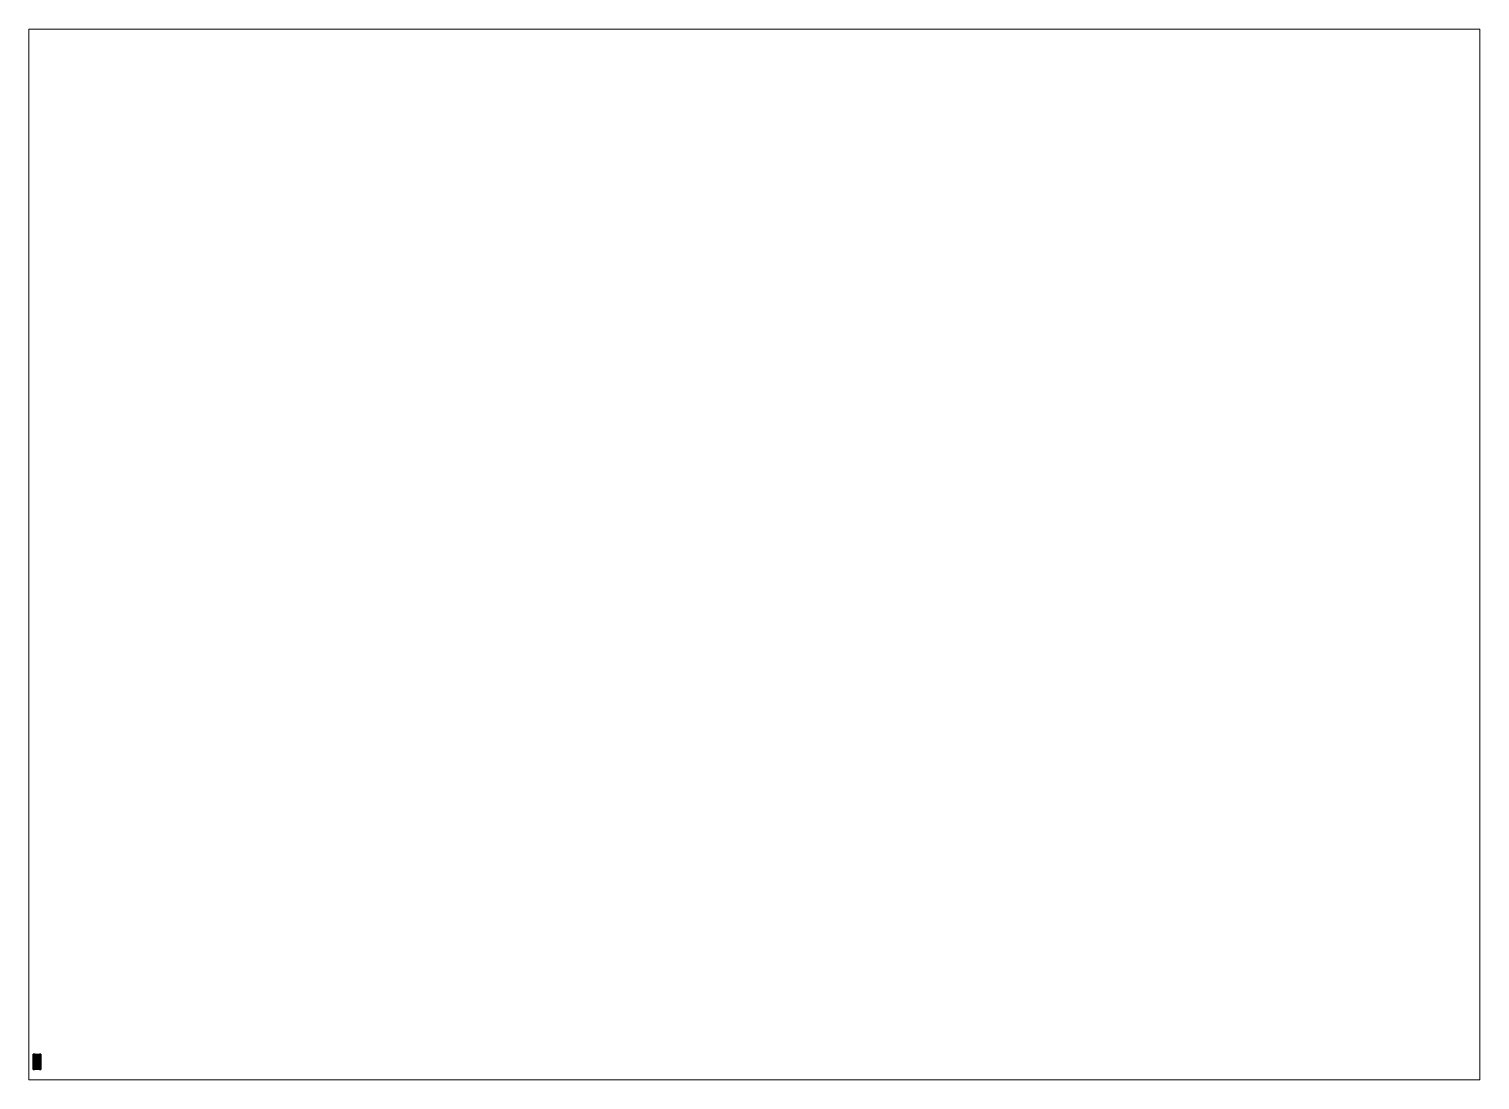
# Paper-space layout 'Layout1' of a CAD drawing. Extents: x 28 to 251, y 20 to 181.
# The model-space entities are those that its viewports show. They can reach past a viewport. Long polylines and large blocks are cut down to what shows.
import ezdxf

# ---------------------------------------------------------------- set-up
doc = ezdxf.new("R2010")
doc.units = 0
doc.layers.get('0').update_dxf_attribs({"linetype": 'CONTINUOUS'})
doc.layers.add('FENDERS', color=6, linetype='CONTINUOUS')
doc.layers.add('SUSPENSION', color=5, linetype='CONTINUOUS')

msp = doc.modelspace()

# ---------------------------------------------------------------- linework, layer by layer
for points in [[(-0.9, -0.79, 1.65), (-0.9, 0.41, 1.62), (-1.09, 0.58, 1.01), (-1.09, -1, 1.07)], [(-0.9, 0.41, 1.62), (-0.83, 0.56, 1.09), (-1.09, 0.58, 1.01), (-0.9, 0.41, 1.62)], [(-0.83, 0.56, 1.09), (-0.83, 0.58, 1.01), (-1.09, 0.58, 1.01), (-0.83, 0.56, 1.09)], [(-0.9, 0.41, 1.62), (-0.78, 0.53, 1.2), (-0.83, 0.56, 1.09), (-0.9, 0.41, 1.62)], [(-0.9, 0.41, 1.62), (-0.29, 0.47, 1.42), (-0.78, 0.53, 1.2), (-0.9, 0.41, 1.62)], [(-0.9, 0.41, 1.62), (-0.29, 0.42, 1.57), (-0.29, 0.47, 1.42), (-0.9, 0.41, 1.62)], [(-0.9, 0.41, 1.62), (-0.29, 0.41, 1.62), (-0.29, 0.42, 1.57), (-0.9, 0.41, 1.62)], [(-0.29, 0.41, 1.62), (-0.9, 0.41, 1.62), (-0.7, 0.13, 1.89), (-0.29, 0.41, 1.62)], [(-0.72, -0.23, 1.89), (-0.7, 0.13, 1.89), (-0.9, 0.41, 1.62), (-0.9, -0.79, 1.65)], [(-0.83, 1.67, 1.09), (-0.71, 1.67, 1.09), (-0.71, 1.67, 0.97), (-0.83, 1.67, 0.97)], [(-0.83, 0.56, 1.09), (-0.83, 1.67, 1.09), (-0.83, 1.67, 0.97), (-0.83, 0.58, 1.01)], [(-0.78, 1.67, 1.2), (-0.71, 1.67, 1.2), (-0.71, 1.67, 1.05), (-0.83, 1.67, 1.09)], [(-0.78, 0.53, 1.2), (-0.78, 1.67, 1.2), (-0.83, 1.67, 1.09), (-0.83, 0.56, 1.09)], [(-0.27, 1.54, 1.35), (-0.71, 1.67, 1.2), (-0.71, 1.67, 1.2), (-0.78, 1.67, 1.2)], [(-0.27, 0.49, 1.35), (-0.27, 1.54, 1.35), (-0.78, 1.67, 1.2), (-0.78, 0.53, 1.2)], [(-0.29, 0.47, 1.42), (-0.27, 0.49, 1.35), (-0.78, 0.53, 1.2), (-0.29, 0.47, 1.42)], [(-0.72, -0.23, 1.91), (0.72, -0.23, 1.91), (0.7, 0.13, 1.91), (-0.72, -0.23, 1.91)], [(-0.72, -0.23, 1.91), (0.7, 0.13, 1.91), (-0.7, 0.13, 1.91), (-0.72, -0.23, 1.91)], [(-0.72, -0.23, 1.91), (-0.7, 0.13, 1.91), (-0.7, 0.13, 1.89), (-0.72, -0.23, 1.89)], [(-0.71, 2.01, 1.05), (-0.71, 2.19, 0.42), (-0.71, -1.46, 1), (-0.71, 0.57, 1.05)], [(-0.71, 2.19, 0.42), (-0.71, 2.1, 0.33), (-0.71, -1.35, 0.33), (-0.71, -1.46, 1)], [(0.71, 2.01, 1.05), (0.71, 2.19, 0.42), (-0.71, 2.19, 0.42), (-0.71, 2.01, 1.05)], [(0.71, 2.19, 0.42), (0.71, 2.1, 0.33), (-0.71, 2.1, 0.33), (-0.71, 2.19, 0.42)], [(-0.71, -1.35, 0.33), (-0.71, 2.1, 0.33), (0.71, 2.1, 0.33), (0.71, -1.35, 0.33)], [(-0.12, 1.73, 1.24), (-0.03, 1.99, 1.06), (-0.71, 2.01, 1.05), (-0.42, 1.73, 1.24)], [(0.37, 1.99, 1.06), (0.71, 2.01, 1.05), (-0.71, 2.01, 1.05), (-0.03, 1.99, 1.06)], [(-0.71, 2.01, 1.05), (-0.71, 2.01, 1.05), (-0.71, 1.67, 1.2), (-0.42, 1.73, 1.24)], [(-0.71, 2.01, 1.05), (-0.71, 2.01, 1.05), (-0.71, 1.67, 1.05), (-0.71, 1.67, 1.2)], [(-0.71, 1.67, 1.2), (-0.71, 1.67, 1.2), (-0.27, 1.54, 1.35), (-0.42, 1.73, 1.24)], [(-0.71, -1.46, 1), (-0.71, 0.56, 1.09), (-0.71, 0.57, 1.05)], [(-0.71, -1.46, 1), (-0.71, -1.43, 1.09), (-0.71, 0.56, 1.09)], [(-0.29, 0.41, 1.62), (-0.7, 0.13, 1.89), (-0.29, 0.13, 1.89), (-0.29, 0.41, 1.62)], [(-0.29, 0.13, 1.89), (-0.7, 0.13, 1.91), (-0.29, 0.13, 1.91), (-0.29, 0.13, 1.89)], [(-0.29, 0.13, 1.89), (-0.7, 0.13, 1.89), (-0.7, 0.13, 1.91), (-0.29, 0.13, 1.89)], [(-0.59, 2.31, 1.09), (-0.52, 2.31, 1.12), (-0.51, 2.31, 1.09), (-0.58, 2.31, 1.06)], [(-0.58, 2.31, 1.12), (-0.55, 2.31, 1.13), (-0.52, 2.31, 1.12), (-0.59, 2.31, 1.09)], [(-0.59, 2.07, 1.09), (-0.58, 2.08, 1.12), (-0.58, 2.31, 1.12), (-0.59, 2.31, 1.09)], [(-0.58, 2.08, 1.06), (-0.59, 2.07, 1.09), (-0.59, 2.31, 1.09), (-0.58, 2.31, 1.06)], [(-0.59, 2.07, 1.09), (-0.58, 2.08, 1.06), (-0.45, 2.08, 1.06), (-0.45, 2.07, 1.09)], [(-0.58, 2.08, 1.12), (-0.59, 2.07, 1.09), (-0.45, 2.07, 1.09), (-0.45, 2.08, 1.12)], [(-0.58, 2.31, 1.06), (-0.51, 2.31, 1.09), (-0.52, 2.31, 1.06), (-0.55, 2.31, 1.05)], [(-0.58, 2.08, 1.12), (-0.55, 2.11, 1.13), (-0.55, 2.31, 1.13), (-0.58, 2.31, 1.12)], [(-0.55, 2.11, 1.05), (-0.58, 2.08, 1.06), (-0.58, 2.31, 1.06), (-0.55, 2.31, 1.05)], [(-0.58, 2.08, 1.06), (-0.55, 2.11, 1.05), (-0.45, 2.11, 1.05), (-0.45, 2.08, 1.06)], [(-0.55, 2.11, 1.13), (-0.58, 2.08, 1.12), (-0.45, 2.08, 1.12), (-0.45, 2.11, 1.13)], [(-0.52, 2.14, 1.06), (-0.55, 2.11, 1.05), (-0.55, 2.31, 1.05), (-0.52, 2.31, 1.06)], [(-0.55, 2.11, 1.13), (-0.52, 2.14, 1.12), (-0.52, 2.31, 1.12), (-0.55, 2.31, 1.13)], [(-0.52, 2.14, 1.12), (-0.55, 2.11, 1.13), (-0.45, 2.11, 1.13), (-0.45, 2.14, 1.12)], [(-0.55, 2.11, 1.05), (-0.52, 2.14, 1.06), (-0.45, 2.14, 1.06), (-0.45, 2.11, 1.05)], [(-0.51, 2.15, 1.09), (-0.52, 2.14, 1.06), (-0.52, 2.31, 1.06), (-0.51, 2.31, 1.09)], [(-0.52, 2.14, 1.12), (-0.51, 2.15, 1.09), (-0.51, 2.31, 1.09), (-0.52, 2.31, 1.12)], [(-0.51, 2.15, 1.09), (-0.52, 2.14, 1.12), (-0.45, 2.14, 1.12), (-0.45, 2.15, 1.09)], [(-0.52, 2.14, 1.06), (-0.51, 2.15, 1.09), (-0.45, 2.15, 1.09), (-0.45, 2.14, 1.06)], [(0.45, 2.21, 1.09), (0.45, 2.18, 1.02), (-0.45, 2.18, 1.02), (-0.45, 2.21, 1.09)], [(0.45, 2.18, 1.16), (0.45, 2.21, 1.09), (-0.45, 2.21, 1.09), (-0.45, 2.18, 1.16)], [(-0.45, 2.21, 1.09), (-0.45, 2.18, 1.02), (-0.45, 2.14, 1.06), (-0.45, 2.15, 1.09)], [(-0.45, 2.18, 1.16), (-0.45, 2.21, 1.09), (-0.45, 2.15, 1.09), (-0.45, 2.14, 1.12)], [(-0.45, 2.18, 1.02), (-0.45, 2.11, 0.99), (-0.45, 2.11, 1.05), (-0.45, 2.14, 1.06)], [(0.45, 2.18, 1.02), (0.45, 2.11, 0.99), (-0.45, 2.11, 0.99), (-0.45, 2.18, 1.02)], [(0.45, 2.11, 1.19), (0.45, 2.18, 1.16), (-0.45, 2.18, 1.16), (-0.45, 2.11, 1.19)], [(-0.45, 2.11, 1.19), (-0.45, 2.18, 1.16), (-0.45, 2.14, 1.12), (-0.45, 2.11, 1.13)], [(-0.45, 2.11, 0.99), (-0.45, 2.04, 1.02), (-0.45, 2.08, 1.06), (-0.45, 2.11, 1.05)], [(0.45, 2.11, 0.99), (0.45, 2.04, 1.02), (-0.45, 2.04, 1.02), (-0.45, 2.11, 0.99)], [(0.45, 2.04, 1.16), (0.45, 2.11, 1.19), (-0.45, 2.11, 1.19), (-0.45, 2.04, 1.16)], [(-0.45, 2.04, 1.16), (-0.45, 2.11, 1.19), (-0.45, 2.11, 1.13), (-0.45, 2.08, 1.12)], [(-0.45, 2.01, 1.09), (-0.45, 2.04, 1.16), (-0.45, 2.08, 1.12), (-0.45, 2.07, 1.09)], [(-0.45, 2.04, 1.02), (-0.45, 2.01, 1.09), (-0.45, 2.07, 1.09), (-0.45, 2.08, 1.06)], [(0.45, 2.04, 1.02), (0.45, 2.01, 1.09), (-0.45, 2.01, 1.09), (-0.45, 2.04, 1.02)], [(0.45, 2.01, 1.09), (0.45, 2.04, 1.16), (-0.45, 2.04, 1.16), (-0.45, 2.01, 1.09)], [(-0.44, 2.15, 0.99), (-0.44, 2.03, 0.99), (-0.36, 2.03, 0.99), (-0.36, 2.15, 0.99)], [(-0.36, 2.15, 0.96), (-0.36, 2.04, 0.96), (-0.44, 2.04, 0.96), (-0.44, 2.15, 0.96)], [(-0.44, 2.15, 0.96), (-0.44, 2.04, 0.96), (-0.44, 2.03, 0.99), (-0.44, 2.15, 0.99)], [(-0.36, 2.15, 0.99), (-0.36, 2.15, 0.96), (-0.44, 2.15, 0.96), (-0.44, 2.15, 0.99)], [(0.27, 1.54, 1.35), (0.42, 1.73, 1.24), (-0.42, 1.73, 1.24), (-0.27, 1.54, 1.35)], [(-0.36, 2.03, 0.99), (-0.36, 2.04, 0.96), (-0.36, 2.15, 0.96), (-0.36, 2.15, 0.99)], [(-0.26, 0.74, 1.57), (-0.2, 0.77, 1.47), (-0.29, 0.7, 1.45), (-0.26, 0.74, 1.57)], [(-0.26, 0.74, 1.57), (-0.29, 0.6, 1.6), (-0.29, 0.52, 1.89), (-0.26, 0.74, 1.57)], [(-0.29, 0.52, 1.89), (-0.26, 0.64, 1.89), (-0.26, 0.74, 1.57), (-0.29, 0.52, 1.89)], [(-0.26, 0.74, 1.57), (-0.29, 0.7, 1.45), (-0.29, 0.6, 1.6), (-0.26, 0.74, 1.57)], [(-0.29, 0.47, 1.42), (-0.29, 0.42, 1.57), (-0.29, 0.7, 1.45), (-0.29, 0.47, 1.42)], [(-0.29, 0.7, 1.45), (-0.29, 0.42, 1.57), (-0.29, 0.6, 1.6), (-0.29, 0.7, 1.45)], [(-0.29, 0.52, 1.89), (0.26, 0.64, 1.89), (-0.26, 0.64, 1.89), (-0.29, 0.52, 1.89)], [(-0.29, 0.52, 1.89), (0.29, 0.52, 1.89), (0.26, 0.64, 1.89), (-0.29, 0.52, 1.89)], [(-0.29, 0.41, 1.62), (-0.29, 0.52, 1.89), (-0.29, 0.6, 1.6), (-0.29, 0.41, 1.62)], [(-0.29, 0.42, 1.57), (-0.29, 0.41, 1.62), (-0.29, 0.6, 1.6), (-0.29, 0.42, 1.57)], [(-0.29, 0.33, 1.89), (0.29, 0.52, 1.89), (-0.29, 0.52, 1.89), (-0.29, 0.33, 1.89)], [(-0.29, 0.33, 1.89), (0.29, 0.33, 1.89), (0.29, 0.52, 1.89), (-0.29, 0.33, 1.89)], [(-0.29, 0.13, 1.89), (-0.29, 0.52, 1.89), (-0.29, 0.41, 1.62), (-0.29, 0.13, 1.89)], [(-0.29, 0.47, 1.42), (0.29, 0.47, 1.42), (-0.27, 0.49, 1.35), (-0.29, 0.47, 1.42)], [(-0.29, 0.13, 1.91), (0.29, 0.13, 1.91), (0.29, 0.33, 1.91), (-0.29, 0.13, 1.91)], [(-0.29, 0.13, 1.91), (0.29, 0.33, 1.91), (-0.29, 0.33, 1.91), (-0.29, 0.13, 1.91)], [(-0.29, 0.33, 1.89), (0.29, 0.33, 1.91), (0.29, 0.33, 1.89), (-0.29, 0.33, 1.89)], [(-0.29, 0.33, 1.89), (-0.29, 0.33, 1.91), (0.29, 0.33, 1.91), (-0.29, 0.33, 1.89)], [(-0.29, 0.13, 1.89), (-0.29, 0.33, 1.91), (-0.29, 0.33, 1.89), (-0.29, 0.13, 1.89)], [(-0.29, 0.13, 1.89), (-0.29, 0.13, 1.91), (-0.29, 0.33, 1.91), (-0.29, 0.13, 1.89)], [(0.27, 0.49, 1.35), (0.27, 1.54, 1.35), (-0.27, 1.54, 1.35), (-0.27, 0.49, 1.35)], [(-0.27, 0.49, 1.35), (0.29, 0.47, 1.42), (0.27, 0.49, 1.35), (-0.27, 0.49, 1.35)], [(0.2, 0.77, 1.47), (-0.2, 0.77, 1.47), (-0.26, 0.74, 1.57), (0.2, 0.77, 1.47)], [(0.2, 0.77, 1.47), (-0.26, 0.74, 1.57), (0.26, 0.74, 1.57), (0.2, 0.77, 1.47)], [(0.26, 0.74, 1.57), (-0.26, 0.64, 1.89), (0.26, 0.64, 1.89), (0.26, 0.74, 1.57)], [(0.26, 0.74, 1.57), (-0.26, 0.74, 1.57), (-0.26, 0.64, 1.89), (0.26, 0.74, 1.57)], [(-0.24, 0.27, 1.91), (-0.25, 0.26, 1.91), (-0.25, 0.26, 1.96), (-0.24, 0.27, 1.97)], [(-0.24, 0.27, 1.97), (-0.25, 0.26, 1.96), (-0.25, 0.14, 1.96), (-0.24, 0.13, 1.97)], [(-0.25, 0.26, 1.91), (-0.24, 0.25, 1.91), (-0.24, 0.25, 1.95), (-0.25, 0.26, 1.96)], [(-0.25, 0.26, 1.96), (-0.24, 0.25, 1.95), (-0.24, 0.15, 1.95), (-0.25, 0.14, 1.96)], [(-0.24, 0.15, 1.91), (-0.25, 0.14, 1.91), (-0.25, 0.14, 1.96), (-0.24, 0.15, 1.95)], [(-0.25, 0.14, 1.91), (-0.24, 0.13, 1.91), (-0.24, 0.13, 1.97), (-0.25, 0.14, 1.96)], [(-0.23, 0.26, 1.91), (-0.24, 0.27, 1.91), (-0.24, 0.27, 1.97), (-0.23, 0.26, 1.96)], [(-0.23, 0.26, 1.96), (-0.24, 0.27, 1.97), (-0.24, 0.13, 1.97), (-0.23, 0.14, 1.96)], [(-0.24, 0.25, 1.91), (-0.23, 0.26, 1.91), (-0.23, 0.26, 1.96), (-0.24, 0.25, 1.95)], [(-0.24, 0.25, 1.95), (-0.23, 0.26, 1.96), (-0.23, 0.14, 1.96), (-0.24, 0.15, 1.95)], [(-0.23, 0.14, 1.91), (-0.24, 0.15, 1.91), (-0.24, 0.15, 1.95), (-0.23, 0.14, 1.96)], [(-0.24, 0.13, 1.91), (-0.23, 0.14, 1.91), (-0.23, 0.14, 1.96), (-0.24, 0.13, 1.97)], [(-0.17, 0.78, 1.9), (-0.16, 0.77, 1.9), (-0.14, 0.78, 1.9), (-0.16, 0.8, 1.9)], [(-0.16, 0.8, 1.69), (-0.17, 0.78, 1.69), (-0.17, 0.78, 1.9), (-0.16, 0.8, 1.9)], [(-0.16, 0.79, 1.9), (-0.17, 0.78, 1.9), (-0.16, 0.78, 2.9)], [(-0.17, 0.78, 1.9), (-0.15, 0.78, 1.9), (-0.16, 0.78, 2.9)], [(-0.17, 0.78, 1.73), (-0.16, 0.77, 1.71), (-0.16, 0.69, 1.71), (-0.17, 0.68, 1.73)], [(-0.16, 0.77, 1.75), (-0.17, 0.78, 1.73), (-0.17, 0.68, 1.73), (-0.16, 0.68, 1.75)], [(-0.17, 0.78, 1.69), (-0.16, 0.77, 1.69), (-0.16, 0.77, 1.9), (-0.17, 0.78, 1.9)], [(-0.14, 0.78, 1.69), (-0.16, 0.8, 1.69), (-0.16, 0.8, 1.9), (-0.14, 0.78, 1.9)], [(-0.15, 0.78, 1.9), (-0.16, 0.79, 1.9), (-0.16, 0.78, 2.9)], [(-0.14, 0.78, 1.73), (-0.16, 0.77, 1.75), (-0.16, 0.68, 1.75), (-0.14, 0.68, 1.73)], [(-0.16, 0.77, 1.71), (-0.14, 0.78, 1.73), (-0.14, 0.68, 1.73), (-0.16, 0.69, 1.71)], [(-0.16, 0.77, 1.69), (-0.14, 0.78, 1.69), (-0.14, 0.78, 1.9), (-0.16, 0.77, 1.9)], [(-0.12, 1.73, 1.24), (-0.04, 1.96, 1.22), (-0.03, 1.99, 1.1), (-0.03, 1.99, 1.06)], [(0.29, 1.73, 1.24), (0.36, 1.96, 1.22), (-0.04, 1.96, 1.22), (-0.12, 1.73, 1.24)], [(0.36, 1.96, 1.22), (0.37, 1.99, 1.1), (-0.03, 1.99, 1.1), (-0.04, 1.96, 1.22)], [(0.37, 1.99, 1.1), (0.37, 1.99, 1.06), (-0.03, 1.99, 1.06), (-0.03, 1.99, 1.1)], [(0.26, 0.74, 1.57), (0.29, 0.7, 1.45), (0.2, 0.77, 1.47), (0.26, 0.74, 1.57)], [(0.24, 0.27, 1.91), (0.23, 0.26, 1.91), (0.23, 0.26, 1.96), (0.24, 0.27, 1.97)], [(0.24, 0.27, 1.97), (0.23, 0.26, 1.96), (0.23, 0.14, 1.96), (0.24, 0.13, 1.97)], [(0.23, 0.26, 1.91), (0.24, 0.25, 1.91), (0.24, 0.25, 1.95), (0.23, 0.26, 1.96)], [(0.23, 0.26, 1.96), (0.24, 0.25, 1.95), (0.24, 0.15, 1.95), (0.23, 0.14, 1.96)], [(0.24, 0.15, 1.91), (0.23, 0.14, 1.91), (0.23, 0.14, 1.96), (0.24, 0.15, 1.95)], [(0.23, 0.14, 1.91), (0.24, 0.13, 1.91), (0.24, 0.13, 1.97), (0.23, 0.14, 1.96)], [(0.25, 0.26, 1.91), (0.24, 0.27, 1.91), (0.24, 0.27, 1.97), (0.25, 0.26, 1.96)], [(0.25, 0.26, 1.96), (0.24, 0.27, 1.97), (0.24, 0.13, 1.97), (0.25, 0.14, 1.96)], [(0.24, 0.25, 1.91), (0.25, 0.26, 1.91), (0.25, 0.26, 1.96), (0.24, 0.25, 1.95)], [(0.24, 0.25, 1.95), (0.25, 0.26, 1.96), (0.25, 0.14, 1.96), (0.24, 0.15, 1.95)], [(0.25, 0.14, 1.91), (0.24, 0.15, 1.91), (0.24, 0.15, 1.95), (0.25, 0.14, 1.96)], [(0.24, 0.13, 1.91), (0.25, 0.14, 1.91), (0.25, 0.14, 1.96), (0.24, 0.13, 1.97)], [(0.26, 0.64, 1.89), (0.29, 0.6, 1.6), (0.26, 0.74, 1.57), (0.26, 0.64, 1.89)], [(0.29, 0.6, 1.6), (0.29, 0.7, 1.45), (0.26, 0.74, 1.57), (0.29, 0.6, 1.6)], [(0.26, 0.64, 1.89), (0.29, 0.52, 1.89), (0.29, 0.6, 1.6), (0.26, 0.64, 1.89)], [(0.71, 1.67, 1.2), (0.42, 1.73, 1.24), (0.42, 1.73, 1.24), (0.27, 1.54, 1.35)], [(0.78, 1.67, 1.2), (0.71, 1.67, 1.2), (0.71, 1.67, 1.2), (0.27, 1.54, 1.35)], [(0.78, 0.53, 1.2), (0.78, 1.67, 1.2), (0.27, 1.54, 1.35), (0.27, 0.49, 1.35)], [(0.29, 0.47, 1.42), (0.78, 0.53, 1.2), (0.27, 0.49, 1.35), (0.29, 0.47, 1.42)], [(0.42, 1.73, 1.24), (0.71, 2.01, 1.05), (0.37, 1.99, 1.06), (0.29, 1.73, 1.24)], [(0.37, 1.99, 1.06), (0.37, 1.99, 1.1), (0.36, 1.96, 1.22), (0.29, 1.73, 1.24)], [(0.29, 0.42, 1.57), (0.29, 0.47, 1.42), (0.29, 0.7, 1.45), (0.29, 0.42, 1.57)], [(0.29, 0.42, 1.57), (0.29, 0.7, 1.45), (0.29, 0.6, 1.6), (0.29, 0.42, 1.57)], [(0.29, 0.52, 1.89), (0.29, 0.41, 1.62), (0.29, 0.6, 1.6), (0.29, 0.52, 1.89)], [(0.29, 0.41, 1.62), (0.29, 0.42, 1.57), (0.29, 0.6, 1.6), (0.29, 0.41, 1.62)], [(0.9, 0.41, 1.62), (0.78, 0.53, 1.2), (0.29, 0.47, 1.42), (0.9, 0.41, 1.62)], [(0.29, 0.52, 1.89), (0.29, 0.13, 1.89), (0.29, 0.41, 1.62), (0.29, 0.52, 1.89)], [(0.9, 0.41, 1.62), (0.29, 0.47, 1.42), (0.29, 0.42, 1.57), (0.9, 0.41, 1.62)], [(0.9, 0.41, 1.62), (0.29, 0.42, 1.57), (0.29, 0.41, 1.62), (0.9, 0.41, 1.62)], [(0.9, 0.41, 1.62), (0.29, 0.41, 1.62), (0.29, 0.13, 1.89), (0.9, 0.41, 1.62)], [(0.9, 0.41, 1.62), (0.29, 0.13, 1.89), (0.7, 0.13, 1.89), (0.9, 0.41, 1.62)], [(0.29, 0.33, 1.91), (0.29, 0.13, 1.91), (0.29, 0.13, 1.89), (0.29, 0.33, 1.89)], [(0.7, 0.13, 1.89), (0.29, 0.13, 1.89), (0.29, 0.13, 1.91), (0.7, 0.13, 1.89)], [(0.7, 0.13, 1.89), (0.29, 0.13, 1.91), (0.7, 0.13, 1.91), (0.7, 0.13, 1.89)], [(0.36, 2.15, 0.99), (0.36, 2.03, 0.99), (0.44, 2.03, 0.99), (0.44, 2.15, 0.99)], [(0.44, 2.15, 0.96), (0.44, 2.04, 0.96), (0.36, 2.04, 0.96), (0.36, 2.15, 0.96)], [(0.44, 2.15, 0.99), (0.44, 2.15, 0.96), (0.36, 2.15, 0.96), (0.36, 2.15, 0.99)], [(0.36, 2.15, 0.96), (0.36, 2.04, 0.96), (0.36, 2.03, 0.99), (0.36, 2.15, 0.99)], [(0.71, 1.67, 1.2), (0.71, 2.01, 1.05), (0.71, 2.01, 1.05), (0.42, 1.73, 1.24)], [(0.44, 2.03, 0.99), (0.44, 2.04, 0.96), (0.44, 2.15, 0.96), (0.44, 2.15, 0.99)], [(0.45, 2.18, 1.02), (0.45, 2.21, 1.09), (0.45, 2.15, 1.09), (0.45, 2.14, 1.06)], [(0.45, 2.21, 1.09), (0.45, 2.18, 1.16), (0.45, 2.14, 1.12), (0.45, 2.15, 1.09)], [(0.45, 2.11, 0.99), (0.45, 2.18, 1.02), (0.45, 2.14, 1.06), (0.45, 2.11, 1.05)], [(0.45, 2.18, 1.16), (0.45, 2.11, 1.19), (0.45, 2.11, 1.13), (0.45, 2.14, 1.12)], [(0.55, 2.15, 1.09), (0.52, 2.14, 1.06), (0.45, 2.14, 1.06), (0.45, 2.15, 1.09)], [(0.58, 2.14, 1.12), (0.55, 2.15, 1.09), (0.45, 2.15, 1.09), (0.45, 2.14, 1.12)], [(0.52, 2.14, 1.06), (0.51, 2.11, 1.05), (0.45, 2.11, 1.05), (0.45, 2.14, 1.06)], [(0.59, 2.11, 1.13), (0.58, 2.14, 1.12), (0.45, 2.14, 1.12), (0.45, 2.11, 1.13)], [(0.45, 2.04, 1.02), (0.45, 2.11, 0.99), (0.45, 2.11, 1.05), (0.45, 2.08, 1.06)], [(0.45, 2.11, 1.19), (0.45, 2.04, 1.16), (0.45, 2.08, 1.12), (0.45, 2.11, 1.13)], [(0.51, 2.11, 1.05), (0.52, 2.08, 1.06), (0.45, 2.08, 1.06), (0.45, 2.11, 1.05)], [(0.58, 2.08, 1.12), (0.59, 2.11, 1.13), (0.45, 2.11, 1.13), (0.45, 2.08, 1.12)], [(0.45, 2.04, 1.16), (0.45, 2.01, 1.09), (0.45, 2.07, 1.09), (0.45, 2.08, 1.12)], [(0.45, 2.01, 1.09), (0.45, 2.04, 1.02), (0.45, 2.08, 1.06), (0.45, 2.07, 1.09)], [(0.52, 2.08, 1.06), (0.55, 2.07, 1.09), (0.45, 2.07, 1.09), (0.45, 2.08, 1.06)], [(0.55, 2.07, 1.09), (0.58, 2.08, 1.12), (0.45, 2.08, 1.12), (0.45, 2.07, 1.09)], [(0.51, 2.15, 0.96), (0.5, 2.11, 0.96), (0.51, 2.11, 0.96), (0.52, 2.14, 0.96)], [(0.52, 2.15, 0.85), (0.5, 2.11, 0.86), (0.5, 2.11, 0.96), (0.52, 2.15, 0.96)], [(0.52, 2.09, 0.79), (0.5, 2.07, 0.82), (0.5, 2.11, 0.86), (0.52, 2.15, 0.85)], [(0.5, 2.11, 0.96), (0.51, 2.07, 0.96), (0.52, 2.08, 0.96), (0.51, 2.11, 0.96)], [(0.5, 2.11, 0.86), (0.52, 2.07, 0.87), (0.52, 2.07, 0.96), (0.5, 2.11, 0.96)], [(0.5, 2.07, 0.82), (0.52, 2.06, 0.86), (0.52, 2.07, 0.87), (0.5, 2.11, 0.86)], [(0.51, 2.11, 1.05), (0.52, 2.14, 1.06), (0.52, 2.14, 0.96), (0.51, 2.11, 0.96)], [(0.52, 2.08, 1.06), (0.51, 2.11, 1.05), (0.51, 2.11, 0.96), (0.52, 2.08, 0.96)], [(0.51, 2.07, 0.96), (0.55, 2.06, 0.96), (0.55, 2.07, 0.96), (0.52, 2.08, 0.96)], [(0.55, 2.09, 0.77), (0.52, 2.09, 0.79), (0.52, 2.15, 0.85), (0.55, 2.16, 0.84)], [(0.55, 2.16, 0.96), (0.52, 2.15, 0.96), (0.52, 2.14, 0.96), (0.55, 2.15, 0.96)], [(0.55, 2.16, 0.84), (0.52, 2.15, 0.85), (0.52, 2.15, 0.96), (0.55, 2.16, 0.96)], [(0.52, 2.14, 1.06), (0.55, 2.15, 1.09), (0.55, 2.15, 0.96), (0.52, 2.14, 0.96)], [(0.55, 2.07, 1.09), (0.52, 2.08, 1.06), (0.52, 2.08, 0.96), (0.55, 2.07, 0.96)], [(0.52, 2.07, 0.87), (0.55, 2.06, 0.88), (0.55, 2.06, 0.96), (0.52, 2.07, 0.96)], [(0.52, 2.06, 0.86), (0.55, 2.06, 0.88), (0.55, 2.06, 0.88), (0.52, 2.07, 0.87)], [(0.58, 2.09, 0.79), (0.55, 2.09, 0.77), (0.55, 2.16, 0.84), (0.58, 2.15, 0.85)], [(0.59, 2.15, 0.96), (0.55, 2.16, 0.96), (0.55, 2.15, 0.96), (0.58, 2.14, 0.96)], [(0.58, 2.15, 0.85), (0.55, 2.16, 0.84), (0.55, 2.16, 0.96), (0.58, 2.15, 0.96)], [(0.55, 2.15, 1.09), (0.58, 2.14, 1.12), (0.58, 2.14, 0.96), (0.55, 2.15, 0.96)], [(0.58, 2.08, 1.12), (0.55, 2.07, 1.09), (0.55, 2.07, 0.96), (0.58, 2.08, 0.96)], [(0.55, 2.06, 0.96), (0.58, 2.07, 0.96), (0.58, 2.08, 0.96), (0.55, 2.07, 0.96)], [(0.55, 2.06, 0.88), (0.58, 2.07, 0.87), (0.58, 2.07, 0.96), (0.55, 2.06, 0.96)], [(0.55, 2.06, 0.88), (0.58, 2.06, 0.86), (0.58, 2.07, 0.87), (0.55, 2.06, 0.88)], [(0.6, 2.11, 0.86), (0.58, 2.15, 0.85), (0.58, 2.15, 0.96), (0.6, 2.11, 0.96)], [(0.6, 2.07, 0.82), (0.58, 2.09, 0.79), (0.58, 2.15, 0.85), (0.6, 2.11, 0.86)], [(0.58, 2.14, 1.12), (0.59, 2.11, 1.13), (0.59, 2.11, 0.96), (0.58, 2.14, 0.96)], [(0.6, 2.11, 0.96), (0.59, 2.14, 0.96), (0.58, 2.14, 0.96), (0.59, 2.11, 0.96)], [(0.59, 2.11, 1.13), (0.58, 2.08, 1.12), (0.58, 2.08, 0.96), (0.59, 2.11, 0.96)], [(0.59, 2.07, 0.96), (0.6, 2.11, 0.96), (0.59, 2.11, 0.96), (0.58, 2.08, 0.96)], [(0.58, 2.07, 0.87), (0.6, 2.11, 0.86), (0.6, 2.11, 0.96), (0.58, 2.07, 0.96)], [(0.58, 2.06, 0.86), (0.6, 2.07, 0.82), (0.6, 2.11, 0.86), (0.58, 2.07, 0.87)], [(0.9, -0.79, 1.65), (0.9, 0.41, 1.62), (0.7, 0.13, 1.89), (0.72, -0.23, 1.89)], [(0.7, 0.13, 1.91), (0.72, -0.23, 1.91), (0.72, -0.23, 1.89), (0.7, 0.13, 1.89)], [(0.71, -1.46, 1), (0.71, 2.19, 0.42), (0.71, 2.01, 1.05), (0.71, 0.57, 1.05)], [(0.71, -1.35, 0.33), (0.71, 2.1, 0.33), (0.71, 2.19, 0.42), (0.71, -1.46, 1)], [(0.71, 1.67, 1.05), (0.71, 2.01, 1.05), (0.71, 2.01, 1.05), (0.71, 1.67, 1.2)], [(0.83, 1.67, 0.97), (0.71, 1.67, 0.97), (0.71, 1.67, 1.09), (0.83, 1.67, 1.09)], [(0.83, 1.67, 1.09), (0.71, 1.67, 1.05), (0.71, 1.67, 1.2), (0.78, 1.67, 1.2)], [(0.71, -1.46, 1), (0.71, 0.57, 1.05), (0.71, 0.56, 1.09), (0.71, -1.46, 1)], [(0.71, -1.46, 1), (0.71, 0.56, 1.09), (0.71, -1.43, 1.09), (0.71, -1.46, 1)], [(0.83, 0.56, 1.09), (0.83, 1.67, 1.09), (0.78, 1.67, 1.2), (0.78, 0.53, 1.2)], [(0.9, 0.41, 1.62), (1.09, 0.58, 1.01), (0.78, 0.53, 1.2), (0.9, 0.41, 1.62)], [(1.09, 0.58, 1.01), (0.83, 0.56, 1.09), (0.78, 0.53, 1.2), (1.09, 0.58, 1.01)], [(0.83, 0.58, 1.01), (0.83, 1.67, 0.97), (0.83, 1.67, 1.09), (0.83, 0.56, 1.09)], [(1.09, 0.58, 1.01), (0.83, 0.58, 1.01), (0.83, 0.56, 1.09), (1.09, 0.58, 1.01)], [(1.09, -1, 1.07), (1.09, 0.58, 1.01), (0.9, 0.41, 1.62), (0.9, -0.79, 1.65)], [(-0.56, -1.11, 1.74), (-0.9, -0.79, 1.65), (-1.09, -1, 1.07), (-0.71, -1.43, 1.09)], [(-0.99, -1.73, 1.2), (-1, -1.78, 1.2), (-0.97, -1.78, 1.26), (-0.97, -1.73, 1.26)], [(-0.97, -1.73, 1.14), (-0.97, -1.78, 1.14), (-1, -1.78, 1.2), (-0.99, -1.73, 1.2)], [(-0.97, -1.78, 1.26), (-1, -1.78, 1.2), (-0.85, -1.78, 1.26), (-0.91, -1.78, 1.29)], [(-1, -1.78, 1.2), (-0.97, -1.78, 1.14), (-0.82, -1.78, 1.2), (-0.85, -1.78, 1.26)], [(-0.95, -1.7, 1.2), (-0.99, -1.73, 1.2), (-0.97, -1.73, 1.26), (-0.94, -1.7, 1.23)], [(-0.94, -1.7, 1.17), (-0.97, -1.73, 1.14), (-0.99, -1.73, 1.2), (-0.95, -1.7, 1.2)], [(-0.94, -1.7, 1.23), (-0.97, -1.73, 1.26), (-0.91, -1.73, 1.28), (-0.91, -1.7, 1.25)], [(-0.91, -1.7, 1.16), (-0.91, -1.73, 1.12), (-0.97, -1.73, 1.14), (-0.94, -1.7, 1.17)], [(-0.91, -1.73, 1.12), (-0.91, -1.78, 1.11), (-0.97, -1.78, 1.14), (-0.97, -1.73, 1.14)], [(-0.97, -1.73, 1.26), (-0.97, -1.78, 1.26), (-0.91, -1.78, 1.29), (-0.91, -1.73, 1.28)], [(-0.97, -1.78, 1.14), (-0.91, -1.78, 1.11), (-0.85, -1.78, 1.14), (-0.82, -1.78, 1.2)], [(-0.91, -1.69, 1.2), (-0.94, -1.7, 1.17), (-0.95, -1.7, 1.2), (-0.91, -1.69, 1.2)], [(-0.91, -1.69, 1.2), (-0.95, -1.7, 1.2), (-0.94, -1.7, 1.23), (-0.91, -1.69, 1.2)], [(-0.91, -1.69, 1.2), (-0.94, -1.7, 1.23), (-0.91, -1.7, 1.25), (-0.91, -1.69, 1.2)], [(-0.91, -1.69, 1.2), (-0.91, -1.7, 1.16), (-0.94, -1.7, 1.17), (-0.91, -1.69, 1.2)], [(-0.91, -1.69, 1.2), (-0.91, -1.7, 1.25), (-0.88, -1.7, 1.23), (-0.91, -1.69, 1.2)], [(-0.91, -1.69, 1.2), (-0.86, -1.7, 1.2), (-0.88, -1.7, 1.17), (-0.91, -1.69, 1.2)], [(-0.91, -1.69, 1.2), (-0.88, -1.7, 1.17), (-0.91, -1.7, 1.16), (-0.91, -1.69, 1.2)], [(-0.91, -1.69, 1.2), (-0.88, -1.7, 1.23), (-0.86, -1.7, 1.2), (-0.91, -1.69, 1.2)], [(-0.91, -1.7, 1.25), (-0.91, -1.73, 1.28), (-0.85, -1.73, 1.26), (-0.88, -1.7, 1.23)], [(-0.88, -1.7, 1.17), (-0.85, -1.73, 1.14), (-0.91, -1.73, 1.12), (-0.91, -1.7, 1.16)], [(-0.85, -1.73, 1.14), (-0.85, -1.78, 1.14), (-0.91, -1.78, 1.11), (-0.91, -1.73, 1.12)], [(-0.91, -1.73, 1.28), (-0.91, -1.78, 1.29), (-0.85, -1.78, 1.26), (-0.85, -1.73, 1.26)], [(-0.75, -0.85, 1.79), (-0.72, -0.23, 1.89), (-0.9, -0.79, 1.65), (-0.75, -0.85, 1.79)], [(-0.56, -1.11, 1.74), (-0.75, -0.85, 1.79), (-0.9, -0.79, 1.65), (-0.56, -1.11, 1.74)], [(-0.88, -1.7, 1.23), (-0.85, -1.73, 1.26), (-0.83, -1.73, 1.2), (-0.86, -1.7, 1.2)], [(-0.86, -1.7, 1.2), (-0.83, -1.73, 1.2), (-0.85, -1.73, 1.14), (-0.88, -1.7, 1.17)], [(-0.85, -1.73, 1.26), (-0.85, -1.78, 1.26), (-0.82, -1.78, 1.2), (-0.83, -1.73, 1.2)], [(-0.83, -1.73, 1.2), (-0.82, -1.78, 1.2), (-0.85, -1.78, 1.14), (-0.85, -1.73, 1.14)], [(-0.54, -0.48, 1.85), (-0.72, -0.23, 1.89), (-0.75, -0.85, 1.79), (-0.54, -0.48, 1.85)], [(-0.54, -0.85, 1.79), (-0.54, -0.48, 1.85), (-0.75, -0.85, 1.79), (-0.54, -0.85, 1.79)], [(-0.56, -1.11, 1.74), (-0.54, -1, 1.76), (-0.75, -0.85, 1.79), (-0.56, -1.11, 1.74)], [(-0.54, -1, 1.76), (-0.54, -0.85, 1.79), (-0.75, -0.85, 1.79), (-0.54, -1, 1.76)], [(-0.48, -0.23, 1.89), (-0.72, -0.23, 1.89), (-0.54, -0.48, 1.85), (-0.48, -0.23, 1.89)], [(0.72, -0.23, 1.91), (-0.72, -0.23, 1.91), (-0.72, -0.23, 1.89), (0.72, -0.23, 1.89)], [(-0.71, -1.43, 1.09), (0.56, -1.11, 1.74), (-0.56, -1.11, 1.74), (-0.71, -1.43, 1.09)], [(-0.71, -1.43, 1.09), (0.71, -1.43, 1.09), (0.56, -1.11, 1.74), (-0.71, -1.43, 1.09)], [(-0.71, -1.46, 1), (-0.71, -1.35, 0.33), (-0.71, -1.77, 0.47), (-0.71, -2.07, 0.82)], [(-0.71, -1.77, 0.47), (-0.71, -1.35, 0.33), (0.71, -1.35, 0.33), (0.71, -1.77, 0.47)], [(-0.71, -1.46, 1), (0.71, -1.46, 1), (0.71, -1.43, 1.09), (-0.71, -1.46, 1)], [(-0.71, -1.46, 1), (0.71, -1.43, 1.09), (-0.71, -1.43, 1.09), (-0.71, -1.46, 1)], [(0.46, -1.51, 0.99), (0.71, -1.46, 1), (-0.71, -1.46, 1), (-0.46, -1.51, 0.99)], [(-0.46, -1.87, 0.88), (-0.46, -1.51, 0.99), (-0.71, -1.46, 1), (-0.71, -2.07, 0.82)], [(-0.71, -2.07, 0.82), (-0.71, -1.77, 0.47), (0.71, -1.77, 0.47), (0.71, -2.07, 0.82)], [(-0.71, -2.07, 0.82), (-0.4, -1.91, 0.87), (-0.46, -1.87, 0.88), (-0.71, -2.07, 0.82)], [(0.71, -2.07, 0.82), (0.4, -1.91, 0.87), (-0.4, -1.91, 0.87), (-0.71, -2.07, 0.82)], [(-0.56, -1.11, 1.74), (0.56, -1.11, 1.74), (-0.28, -1, 1.76), (-0.56, -1.11, 1.74)], [(-0.56, -1.11, 1.74), (-0.28, -1, 1.76), (-0.54, -1, 1.76), (-0.56, -1.11, 1.74)], [(-0.48, -0.47, 1.85), (-0.48, -0.23, 1.89), (-0.54, -0.48, 1.85), (-0.48, -0.47, 1.85)], [(-0.54, -0.48, 1.85), (-0.28, -0.48, 1.85), (-0.48, -0.47, 1.85), (-0.54, -0.48, 1.85)], [(-0.54, -0.61, 1.93), (-0.28, -0.61, 1.93), (-0.28, -0.48, 1.85), (-0.54, -0.61, 1.93)], [(-0.54, -0.61, 1.93), (-0.28, -0.48, 1.85), (-0.54, -0.48, 1.85), (-0.54, -0.61, 1.93)], [(-0.54, -0.76, 1.97), (-0.54, -0.48, 1.85), (-0.54, -0.85, 1.79), (-0.54, -0.76, 1.97)], [(-0.54, -0.61, 1.93), (-0.54, -0.48, 1.85), (-0.54, -0.76, 1.97), (-0.54, -0.61, 1.93)], [(-0.54, -0.76, 1.97), (-0.28, -0.61, 1.93), (-0.54, -0.61, 1.93), (-0.54, -0.76, 1.97)], [(-0.54, -0.76, 1.97), (-0.28, -0.76, 1.97), (-0.28, -0.61, 1.93), (-0.54, -0.76, 1.97)], [(-0.54, -1, 1.96), (-0.28, -0.76, 1.97), (-0.54, -0.76, 1.97), (-0.54, -1, 1.96)], [(-0.54, -1, 1.96), (-0.28, -1, 1.96), (-0.28, -0.76, 1.97), (-0.54, -1, 1.96)], [(-0.54, -1, 1.96), (-0.54, -0.76, 1.97), (-0.54, -0.85, 1.79), (-0.54, -1, 1.96)], [(-0.54, -1, 1.76), (-0.54, -1, 1.96), (-0.54, -0.85, 1.79), (-0.54, -1, 1.76)], [(-0.54, -1, 1.76), (-0.28, -1, 1.96), (-0.54, -1, 1.96), (-0.54, -1, 1.76)], [(-0.54, -1, 1.76), (-0.28, -1, 1.76), (-0.28, -1, 1.96), (-0.54, -1, 1.76)], [(-0.48, -0.47, 1.85), (-0.48, -0.46, 1.89), (-0.48, -0.23, 1.89), (-0.48, -0.47, 1.85)], [(-0.48, -0.46, 1.89), (-0.47, -0.34, 1.89), (-0.48, -0.23, 1.89), (-0.48, -0.46, 1.89)], [(-0.47, -0.34, 1.89), (-0.44, -0.27, 1.89), (-0.48, -0.23, 1.89), (-0.47, -0.34, 1.89)], [(-0.44, -0.27, 1.89), (-0.37, -0.24, 1.89), (-0.48, -0.23, 1.89), (-0.44, -0.27, 1.89)], [(-0.37, -0.24, 1.89), (-0.26, -0.23, 1.89), (-0.48, -0.23, 1.89), (-0.37, -0.24, 1.89)], [(-0.48, -0.46, 1.89), (-0.44, -0.41, 1.89), (-0.47, -0.34, 1.89), (-0.48, -0.46, 1.89)], [(-0.48, -0.46, 1.89), (-0.37, -0.44, 1.89), (-0.44, -0.41, 1.89), (-0.48, -0.46, 1.89)], [(-0.48, -0.46, 1.89), (-0.26, -0.46, 1.89), (-0.37, -0.44, 1.89), (-0.48, -0.46, 1.89)], [(-0.48, -0.47, 1.85), (-0.26, -0.47, 1.85), (-0.26, -0.46, 1.89), (-0.48, -0.47, 1.85)], [(-0.48, -0.47, 1.85), (-0.26, -0.46, 1.89), (-0.48, -0.46, 1.89), (-0.48, -0.47, 1.85)], [(-0.28, -0.48, 1.85), (-0.26, -0.47, 1.85), (-0.48, -0.47, 1.85), (-0.28, -0.48, 1.85)], [(-0.44, -0.27, 1.89), (-0.47, -0.34, 1.89), (-0.43, -0.34, 1.94), (-0.41, -0.3, 1.94)], [(-0.47, -0.34, 1.89), (-0.44, -0.41, 1.89), (-0.41, -0.38, 1.94), (-0.43, -0.34, 1.94)], [(-0.45, -1.52, 0.99), (-0.44, -1.51, 0.99), (-0.44, -1.51, 0.99), (-0.46, -1.51, 0.99)], [(-0.45, -1.87, 0.89), (-0.45, -1.52, 0.99), (-0.46, -1.51, 0.99), (-0.46, -1.87, 0.88)], [(-0.4, -1.91, 0.87), (-0.4, -1.9, 0.88), (-0.45, -1.87, 0.89), (-0.46, -1.87, 0.88)], [(-0.44, -1.87, 0.88), (-0.44, -1.51, 0.99), (-0.45, -1.52, 0.99), (-0.45, -1.87, 0.89)], [(-0.4, -1.9, 0.88), (-0.4, -1.89, 0.87), (-0.44, -1.87, 0.88), (-0.45, -1.87, 0.89)], [(-0.37, -0.24, 1.89), (-0.44, -0.27, 1.89), (-0.41, -0.3, 1.94), (-0.37, -0.28, 1.94)], [(-0.44, -0.41, 1.89), (-0.37, -0.44, 1.89), (-0.37, -0.4, 1.94), (-0.41, -0.38, 1.94)], [(0.44, -1.87, 0.88), (0.44, -1.51, 0.99), (-0.44, -1.51, 0.99), (-0.44, -1.87, 0.88)], [(0.4, -1.89, 0.87), (0.44, -1.87, 0.88), (-0.44, -1.87, 0.88), (-0.4, -1.89, 0.87)], [(-0.41, -0.3, 1.94), (-0.43, -0.34, 1.94), (-0.43, -0.34, 1.97), (-0.41, -0.3, 1.97)], [(-0.41, -0.3, 2.14), (-0.43, -0.34, 2.14), (-0.43, -0.34, 2.22), (-0.41, -0.3, 2.22)], [(-0.4, -0.31, 2.12), (-0.41, -0.34, 2.12), (-0.43, -0.34, 2.14), (-0.41, -0.3, 2.14)], [(-0.41, -0.3, 1.97), (-0.43, -0.34, 1.97), (-0.41, -0.34, 1.99), (-0.4, -0.31, 1.99)], [(-0.41, -0.34, 2.24), (-0.4, -0.31, 2.24), (-0.41, -0.3, 2.22), (-0.43, -0.34, 2.22)], [(-0.43, -0.34, 1.94), (-0.41, -0.38, 1.94), (-0.41, -0.38, 1.97), (-0.43, -0.34, 1.97)], [(-0.43, -0.34, 2.14), (-0.41, -0.38, 2.14), (-0.41, -0.38, 2.22), (-0.43, -0.34, 2.22)], [(-0.41, -0.34, 2.12), (-0.4, -0.37, 2.12), (-0.41, -0.38, 2.14), (-0.43, -0.34, 2.14)], [(-0.43, -0.34, 1.97), (-0.41, -0.38, 1.97), (-0.4, -0.37, 1.99), (-0.41, -0.34, 1.99)], [(-0.4, -0.37, 2.24), (-0.41, -0.34, 2.24), (-0.43, -0.34, 2.22), (-0.41, -0.38, 2.22)], [(-0.37, -0.28, 1.94), (-0.41, -0.3, 1.94), (-0.41, -0.3, 1.97), (-0.37, -0.28, 1.97)], [(-0.37, -0.28, 2.14), (-0.41, -0.3, 2.14), (-0.41, -0.3, 2.22), (-0.37, -0.28, 2.22)], [(-0.37, -0.3, 2.12), (-0.4, -0.31, 2.12), (-0.41, -0.3, 2.14), (-0.37, -0.28, 2.14)], [(-0.37, -0.28, 1.97), (-0.41, -0.3, 1.97), (-0.4, -0.31, 1.99), (-0.37, -0.3, 1.99)], [(-0.4, -0.31, 2.24), (-0.37, -0.3, 2.24), (-0.37, -0.28, 2.22), (-0.41, -0.3, 2.22)], [(-0.37, -0.3, 2.24), (-0.4, -0.31, 2.24), (-0.41, -0.34, 2.24), (-0.4, -0.37, 2.24)], [(-0.4, -0.31, 1.99), (-0.41, -0.34, 1.99), (-0.41, -0.34, 2.12), (-0.4, -0.31, 2.12)], [(-0.41, -0.34, 1.99), (-0.4, -0.37, 1.99), (-0.4, -0.37, 2.12), (-0.41, -0.34, 2.12)], [(-0.4, -0.37, 2.12), (-0.37, -0.38, 2.12), (-0.37, -0.4, 2.14), (-0.41, -0.38, 2.14)], [(-0.41, -0.38, 1.97), (-0.37, -0.4, 1.97), (-0.37, -0.38, 1.99), (-0.4, -0.37, 1.99)], [(-0.37, -0.38, 2.24), (-0.4, -0.37, 2.24), (-0.41, -0.38, 2.22), (-0.37, -0.4, 2.22)], [(-0.41, -0.38, 1.94), (-0.37, -0.4, 1.94), (-0.37, -0.4, 1.97), (-0.41, -0.38, 1.97)], [(-0.41, -0.38, 2.14), (-0.37, -0.4, 2.14), (-0.37, -0.4, 2.22), (-0.41, -0.38, 2.22)], [(-0.37, -0.3, 1.99), (-0.4, -0.31, 1.99), (-0.4, -0.31, 2.12), (-0.37, -0.3, 2.12)], [(-0.34, -0.31, 2.24), (-0.37, -0.3, 2.24), (-0.4, -0.37, 2.24), (-0.37, -0.38, 2.24)], [(-0.4, -0.37, 1.99), (-0.37, -0.38, 1.99), (-0.37, -0.38, 2.12), (-0.4, -0.37, 2.12)], [(0.4, -1.9, 0.88), (0.4, -1.89, 0.87), (-0.4, -1.89, 0.87), (-0.4, -1.9, 0.88)], [(0.4, -1.91, 0.87), (0.4, -1.9, 0.88), (-0.4, -1.9, 0.88), (-0.4, -1.91, 0.87)], [(-0.3, -0.27, 1.89), (-0.26, -0.23, 1.89), (-0.37, -0.24, 1.89), (-0.3, -0.27, 1.89)], [(-0.3, -0.27, 1.89), (-0.37, -0.24, 1.89), (-0.37, -0.28, 1.94), (-0.33, -0.3, 1.94)], [(-0.33, -0.3, 1.94), (-0.37, -0.28, 1.94), (-0.37, -0.28, 1.97), (-0.33, -0.3, 1.97)], [(-0.33, -0.3, 2.14), (-0.37, -0.28, 2.14), (-0.37, -0.28, 2.22), (-0.33, -0.3, 2.22)], [(-0.34, -0.31, 2.12), (-0.37, -0.3, 2.12), (-0.37, -0.28, 2.14), (-0.33, -0.3, 2.14)], [(-0.33, -0.3, 1.97), (-0.37, -0.28, 1.97), (-0.37, -0.3, 1.99), (-0.34, -0.31, 1.99)], [(-0.37, -0.3, 2.24), (-0.34, -0.31, 2.24), (-0.33, -0.3, 2.22), (-0.37, -0.28, 2.22)], [(-0.34, -0.31, 1.99), (-0.37, -0.3, 1.99), (-0.37, -0.3, 2.12), (-0.34, -0.31, 2.12)], [(-0.33, -0.34, 2.24), (-0.34, -0.31, 2.24), (-0.37, -0.38, 2.24), (-0.34, -0.37, 2.24)], [(-0.37, -0.38, 2.12), (-0.34, -0.37, 2.12), (-0.33, -0.38, 2.14), (-0.37, -0.4, 2.14)], [(-0.37, -0.38, 1.99), (-0.34, -0.37, 1.99), (-0.34, -0.37, 2.12), (-0.37, -0.38, 2.12)], [(-0.37, -0.4, 1.97), (-0.33, -0.38, 1.97), (-0.34, -0.37, 1.99), (-0.37, -0.38, 1.99)], [(-0.34, -0.37, 2.24), (-0.37, -0.38, 2.24), (-0.37, -0.4, 2.22), (-0.33, -0.38, 2.22)], [(-0.37, -0.4, 1.94), (-0.33, -0.38, 1.94), (-0.33, -0.38, 1.97), (-0.37, -0.4, 1.97)], [(-0.37, -0.44, 1.89), (-0.3, -0.41, 1.89), (-0.33, -0.38, 1.94), (-0.37, -0.4, 1.94)], [(-0.37, -0.4, 2.14), (-0.33, -0.38, 2.14), (-0.33, -0.38, 2.22), (-0.37, -0.4, 2.22)], [(-0.26, -0.46, 1.89), (-0.3, -0.41, 1.89), (-0.37, -0.44, 1.89), (-0.26, -0.46, 1.89)], [(-0.33, -0.34, 2.12), (-0.34, -0.31, 2.12), (-0.33, -0.3, 2.14), (-0.31, -0.34, 2.14)], [(-0.31, -0.34, 1.97), (-0.33, -0.3, 1.97), (-0.34, -0.31, 1.99), (-0.33, -0.34, 1.99)], [(-0.34, -0.31, 2.24), (-0.33, -0.34, 2.24), (-0.31, -0.34, 2.22), (-0.33, -0.3, 2.22)], [(-0.33, -0.34, 1.99), (-0.34, -0.31, 1.99), (-0.34, -0.31, 2.12), (-0.33, -0.34, 2.12)], [(-0.34, -0.37, 2.12), (-0.33, -0.34, 2.12), (-0.31, -0.34, 2.14), (-0.33, -0.38, 2.14)], [(-0.34, -0.37, 1.99), (-0.33, -0.34, 1.99), (-0.33, -0.34, 2.12), (-0.34, -0.37, 2.12)], [(-0.33, -0.38, 1.97), (-0.31, -0.34, 1.97), (-0.33, -0.34, 1.99), (-0.34, -0.37, 1.99)], [(-0.33, -0.34, 2.24), (-0.34, -0.37, 2.24), (-0.33, -0.38, 2.22), (-0.31, -0.34, 2.22)], [(-0.27, -0.34, 1.89), (-0.3, -0.27, 1.89), (-0.33, -0.3, 1.94), (-0.31, -0.34, 1.94)], [(-0.31, -0.34, 1.94), (-0.33, -0.3, 1.94), (-0.33, -0.3, 1.97), (-0.31, -0.34, 1.97)], [(-0.31, -0.34, 2.14), (-0.33, -0.3, 2.14), (-0.33, -0.3, 2.22), (-0.31, -0.34, 2.22)], [(-0.33, -0.38, 1.94), (-0.31, -0.34, 1.94), (-0.31, -0.34, 1.97), (-0.33, -0.38, 1.97)], [(-0.3, -0.41, 1.89), (-0.27, -0.34, 1.89), (-0.31, -0.34, 1.94), (-0.33, -0.38, 1.94)], [(-0.33, -0.38, 2.14), (-0.31, -0.34, 2.14), (-0.31, -0.34, 2.22), (-0.33, -0.38, 2.22)], [(-0.27, -0.34, 1.89), (-0.26, -0.23, 1.89), (-0.3, -0.27, 1.89), (-0.27, -0.34, 1.89)], [(-0.26, -0.46, 1.89), (-0.27, -0.34, 1.89), (-0.3, -0.41, 1.89), (-0.26, -0.46, 1.89)], [(0.72, -0.23, 1.89), (-0.28, -0.85, 1.79), (0.75, -0.85, 1.79), (0.72, -0.23, 1.89)], [(0.72, -0.23, 1.89), (-0.26, -0.47, 1.85), (-0.28, -0.85, 1.79), (0.72, -0.23, 1.89)], [(-0.26, -0.47, 1.85), (-0.28, -0.48, 1.85), (-0.28, -0.85, 1.79), (-0.26, -0.47, 1.85)], [(-0.28, -0.85, 1.79), (-0.28, -0.48, 1.85), (-0.28, -0.76, 1.97), (-0.28, -0.85, 1.79)], [(-0.28, -0.76, 1.97), (-0.28, -0.48, 1.85), (-0.28, -0.61, 1.93), (-0.28, -0.76, 1.97)], [(-0.28, -0.85, 1.79), (-0.28, -0.76, 1.97), (-0.28, -1, 1.96), (-0.28, -0.85, 1.79)], [(-0.28, -1, 1.76), (0.75, -0.85, 1.79), (-0.28, -0.85, 1.79), (-0.28, -1, 1.76)], [(0.56, -1.11, 1.74), (0.75, -0.85, 1.79), (-0.28, -1, 1.76), (0.56, -1.11, 1.74)], [(-0.28, -1, 1.76), (-0.28, -0.85, 1.79), (-0.28, -1, 1.96), (-0.28, -1, 1.76)], [(-0.26, -0.46, 1.89), (-0.26, -0.23, 1.89), (-0.27, -0.34, 1.89), (-0.26, -0.46, 1.89)], [(0.72, -0.23, 1.89), (-0.26, -0.23, 1.89), (-0.26, -0.47, 1.85), (0.72, -0.23, 1.89)], [(-0.26, -0.47, 1.85), (-0.26, -0.23, 1.89), (-0.26, -0.46, 1.89), (-0.26, -0.47, 1.85)], [(0.71, -2.07, 0.82), (0.46, -1.87, 0.88), (0.4, -1.91, 0.87), (0.71, -2.07, 0.82)], [(0.45, -1.87, 0.89), (0.44, -1.87, 0.88), (0.4, -1.89, 0.87), (0.4, -1.9, 0.88)], [(0.46, -1.87, 0.88), (0.45, -1.87, 0.89), (0.4, -1.9, 0.88), (0.4, -1.91, 0.87)], [(0.45, -1.52, 0.99), (0.46, -1.51, 0.99), (0.46, -1.51, 0.99), (0.44, -1.51, 0.99)], [(0.45, -1.87, 0.89), (0.45, -1.52, 0.99), (0.44, -1.51, 0.99), (0.44, -1.87, 0.88)], [(0.46, -1.87, 0.88), (0.46, -1.51, 0.99), (0.45, -1.52, 0.99), (0.45, -1.87, 0.89)], [(0.71, -2.07, 0.82), (0.71, -1.46, 1), (0.46, -1.51, 0.99), (0.46, -1.87, 0.88)], [(0.71, -1.43, 1.09), (1.09, -1, 1.07), (0.9, -0.79, 1.65), (0.56, -1.11, 1.74)], [(0.56, -1.11, 1.74), (0.9, -0.79, 1.65), (0.75, -0.85, 1.79)], [(0.71, -1.77, 0.47), (0.71, -1.35, 0.33), (0.71, -1.46, 1), (0.71, -2.07, 0.82)], [(0.75, -0.85, 1.79), (0.9, -0.79, 1.65), (0.72, -0.23, 1.89)]]:
    msp.add_3dface(points)
at = {"layer": 'FENDERS'}
for points in [[(-1.1, 1.67, 0.97), (-1.1, 2.31, 0.94), (-1.1, 2.31, 0.91), (-1.1, 1.67, 0.94)], [(-0.83, 1.67, 0.97), (-0.71, 2.31, 0.94), (-1.1, 2.31, 0.94), (-1.1, 1.67, 0.97)], [(-1.1, 0.58, 1.01), (-1.1, 1.67, 0.97), (-1.1, 1.67, 0.94), (-1.1, 0.58, 0.98)], [(-0.83, 0.58, 1.01), (-0.83, 1.67, 0.97), (-1.1, 1.67, 0.97), (-1.1, 0.58, 1.01)], [(-1.09, -1, 1.07), (-1.09, 0.58, 1.01), (-1.1, 0.58, 1.01), (-1.1, -1, 1.07)], [(-1.1, -1, 1.07), (-1.1, 0.58, 1.01), (-1.1, 0.58, 0.98), (-1.1, -1, 1.04)], [(-0.71, 1.67, 0.97), (-0.71, 2.31, 0.94), (-0.71, 2.31, 0.94), (-0.83, 1.67, 0.97)], [(0.83, 1.67, 0.97), (0.71, 2.31, 0.94), (0.71, 2.31, 0.94), (0.71, 1.67, 0.97)], [(1.1, 1.67, 0.97), (1.1, 2.31, 0.94), (0.71, 2.31, 0.94), (0.83, 1.67, 0.97)], [(1.1, 0.58, 1.01), (1.1, 1.67, 0.97), (0.83, 1.67, 0.97), (0.83, 0.58, 1.01)], [(1.1, -1, 1.07), (1.1, 0.58, 1.01), (1.09, 0.58, 1.01), (1.09, -1, 1.07)], [(1.1, 1.67, 0.94), (1.1, 2.31, 0.91), (1.1, 2.31, 0.94), (1.1, 1.67, 0.97)], [(1.1, 0.58, 0.98), (1.1, 1.67, 0.94), (1.1, 1.67, 0.97), (1.1, 0.58, 1.01)], [(1.1, -1, 1.04), (1.1, 0.58, 0.98), (1.1, 0.58, 1.01), (1.1, -1, 1.07)], [(-0.71, -1.43, 1.09), (-1.09, -1, 1.07), (-1.1, -1, 1.07), (-1.1, -1.43, 1.09)], [(-1.1, -1.43, 1.09), (-1.1, -1, 1.07), (-1.1, -1, 1.04), (-1.1, -1.43, 1.06)], [(-0.71, -1.86, 1.1), (-0.71, -1.43, 1.09), (-0.71, -1.43, 1.09), (-1.1, -1.86, 1.1)], [(-1.1, -1.86, 1.1), (-1.1, -1.43, 1.09), (-1.1, -1.43, 1.06), (-1.1, -1.86, 1.07)], [(-1.1, -1.86, 1.1), (-0.71, -1.43, 1.09), (-1.1, -1.43, 1.09), (-1.1, -1.86, 1.1)], [(-0.71, -2.03, 1.09), (-0.71, -1.86, 1.1), (-1.1, -1.86, 1.1), (-1.1, -2.03, 1.09)], [(-1.1, -2.03, 1.09), (-1.1, -1.86, 1.1), (-1.1, -1.86, 1.07), (-1.1, -2.03, 1.06)], [(-1.1, -2.21, 1.03), (-1.1, -2.03, 1.09), (-1.1, -2.03, 1.06), (-1.1, -2.19, 1)], [(-0.71, -2.21, 1.03), (-0.71, -2.03, 1.09), (-1.1, -2.03, 1.09), (-1.1, -2.21, 1.03)], [(-1.01, -1.77, 1.2), (-1.01, -1.74, 1.2), (-1.01, -1.74, 1.09), (-1.01, -1.77, 1.09)], [(-0.98, -1.77, 1.27), (-0.98, -1.74, 1.27), (-1.01, -1.74, 1.2), (-1.01, -1.77, 1.2)], [(-0.91, -1.77, 1.3), (-0.91, -1.74, 1.3), (-0.98, -1.74, 1.27), (-0.98, -1.77, 1.27)], [(-0.91, -1.74, 1.3), (-0.91, -1.77, 1.3), (-0.84, -1.77, 1.27), (-0.84, -1.74, 1.27)], [(-0.84, -1.74, 1.27), (-0.84, -1.77, 1.27), (-0.81, -1.77, 1.2), (-0.81, -1.74, 1.2)], [(-0.81, -1.74, 1.2), (-0.81, -1.77, 1.2), (-0.81, -1.77, 1.09), (-0.81, -1.74, 1.09)], [(-0.71, -2.07, 0.82), (-0.71, -1.46, 1), (-0.71, -1.43, 1.09), (-0.71, -1.86, 1.1)], [(-0.71, -2.07, 0.82), (-0.71, -2.07, 0.82), (-0.71, -1.86, 1.1), (-0.71, -2.03, 1.09)], [(-0.71, -2.07, 0.82), (-0.71, -2.07, 0.82), (-0.71, -2.03, 1.09), (-0.71, -2.21, 1.03)], [(1.1, -1.43, 1.09), (1.1, -1, 1.07), (1.09, -1, 1.07), (0.71, -1.43, 1.09)], [(1.1, -1.86, 1.1), (0.71, -1.43, 1.09), (0.71, -1.43, 1.09), (0.71, -1.86, 1.1)], [(0.71, -1.86, 1.1), (0.71, -1.43, 1.09), (0.71, -1.46, 1), (0.71, -2.07, 0.82)], [(1.1, -1.86, 1.1), (1.1, -1.43, 1.09), (0.71, -1.43, 1.09), (1.1, -1.86, 1.1)], [(0.71, -2.03, 1.09), (0.71, -1.86, 1.1), (0.71, -2.07, 0.82)], [(1.1, -2.03, 1.09), (1.1, -1.86, 1.1), (0.71, -1.86, 1.1), (0.71, -2.03, 1.09)], [(0.71, -2.21, 1.03), (0.71, -2.03, 1.09), (0.71, -2.07, 0.82)], [(1.1, -2.21, 1.03), (1.1, -2.03, 1.09), (0.71, -2.03, 1.09), (0.71, -2.21, 1.03)], [(1.1, -1.43, 1.06), (1.1, -1, 1.04), (1.1, -1, 1.07), (1.1, -1.43, 1.09)], [(1.1, -1.86, 1.07), (1.1, -1.43, 1.06), (1.1, -1.43, 1.09), (1.1, -1.86, 1.1)], [(1.1, -2.03, 1.06), (1.1, -1.86, 1.07), (1.1, -1.86, 1.1), (1.1, -2.03, 1.09)], [(1.1, -2.19, 1), (1.1, -2.03, 1.06), (1.1, -2.03, 1.09), (1.1, -2.21, 1.03)]]:
    msp.add_3dface(points, dxfattribs=at)
at = {"layer": 'SUSPENSION'}
for points in [[(-0.71, 0.96, 0.65), (-0.71, 1.36, 0.52), (-0.81, 1.36, 0.52), (-0.81, 0.96, 0.65)], [(-0.81, 0.96, 0.65), (-0.81, 1.36, 0.52), (-0.81, 0.92, 0.41), (-0.81, 0.96, 0.65)], [(-0.81, 1.33, 0.38), (-0.81, 1.36, 0.38), (-0.71, 1.36, 0.38), (-0.71, 1.33, 0.38)], [(-0.71, 1.36, 0.52), (-0.71, 1.36, 0.38), (-0.81, 1.36, 0.38), (-0.81, 1.36, 0.52)], [(-0.81, 1.36, 0.52), (-0.81, 1.36, 0.38), (-0.81, 1.33, 0.38), (-0.81, 0.92, 0.41)], [(-0.81, 0.92, 0.41), (-0.81, 1.33, 0.38), (-0.71, 1.33, 0.38), (-0.71, 0.92, 0.41)], [(-0.81, 0.92, 0.41), (-0.81, 0.48, 0.52), (-0.81, 0.88, 0.65), (-0.81, 0.96, 0.65)], [(-0.81, 0.95, 0.34), (-0.81, 0.88, 0.37), (-0.81, 0.89, 0.4), (-0.81, 0.96, 0.37)], [(-0.81, 0.96, 0.37), (-0.81, 0.89, 0.4), (-0.81, 0.92, 0.41), (-0.81, 0.95, 0.4)], [(-0.81, 0.96, 0.37), (-0.81, 0.95, 0.4), (-0.71, 0.95, 0.4), (-0.71, 0.96, 0.37)], [(-0.81, 0.95, 0.34), (-0.81, 0.96, 0.37), (-0.71, 0.96, 0.37), (-0.71, 0.95, 0.34)], [(-0.81, 0.96, 0.65), (-0.81, 0.88, 0.65), (-0.71, 0.88, 0.65), (-0.71, 0.96, 0.65)], [(-0.81, 0.92, 0.33), (-0.81, 0.89, 0.34), (-0.81, 0.88, 0.37), (-0.81, 0.95, 0.34)], [(-0.81, 0.95, 0.4), (-0.81, 0.92, 0.41), (-0.71, 0.92, 0.41), (-0.71, 0.95, 0.4)], [(-0.81, 0.92, 0.33), (-0.81, 0.95, 0.34), (-0.71, 0.95, 0.34), (-0.71, 0.92, 0.33)], [(-0.71, 0.92, 0.41), (-0.71, 0.51, 0.38), (-0.81, 0.51, 0.38), (-0.81, 0.92, 0.41)], [(-0.81, 0.51, 0.38), (-0.81, 0.48, 0.38), (-0.81, 0.48, 0.52), (-0.81, 0.92, 0.41)], [(-0.81, 0.92, 0.41), (-0.81, 0.89, 0.4), (-0.71, 0.89, 0.4), (-0.71, 0.92, 0.41)], [(-0.81, 0.89, 0.34), (-0.81, 0.92, 0.33), (-0.71, 0.92, 0.33), (-0.71, 0.89, 0.34)], [(-0.81, 0.89, 0.4), (-0.81, 0.88, 0.37), (-0.71, 0.88, 0.37), (-0.71, 0.89, 0.4)], [(-0.81, 0.88, 0.37), (-0.81, 0.89, 0.34), (-0.71, 0.89, 0.34), (-0.71, 0.88, 0.37)], [(-0.81, 0.88, 0.65), (-0.81, 0.48, 0.52), (-0.71, 0.48, 0.52), (-0.71, 0.88, 0.65)], [(-0.71, 0.51, 0.38), (-0.71, 0.48, 0.38), (-0.81, 0.48, 0.38), (-0.81, 0.51, 0.38)], [(-0.81, 0.48, 0.52), (-0.81, 0.48, 0.38), (-0.71, 0.48, 0.38), (-0.71, 0.48, 0.52)], [(0.81, 0.96, 0.65), (0.81, 1.36, 0.52), (0.71, 1.36, 0.52), (0.71, 0.96, 0.65)], [(0.71, 1.33, 0.38), (0.71, 1.36, 0.38), (0.81, 1.36, 0.38), (0.81, 1.33, 0.38)], [(0.81, 1.36, 0.52), (0.81, 1.36, 0.38), (0.71, 1.36, 0.38), (0.71, 1.36, 0.52)], [(0.71, 0.92, 0.41), (0.71, 1.33, 0.38), (0.81, 1.33, 0.38), (0.81, 0.92, 0.41)], [(0.81, 0.96, 0.37), (0.81, 0.95, 0.34), (0.71, 0.95, 0.34), (0.71, 0.96, 0.37)], [(0.81, 0.95, 0.4), (0.81, 0.96, 0.37), (0.71, 0.96, 0.37), (0.71, 0.95, 0.4)], [(0.81, 0.88, 0.65), (0.81, 0.96, 0.65), (0.71, 0.96, 0.65), (0.71, 0.88, 0.65)], [(0.81, 0.95, 0.34), (0.81, 0.92, 0.33), (0.71, 0.92, 0.33), (0.71, 0.95, 0.34)], [(0.81, 0.92, 0.41), (0.81, 0.95, 0.4), (0.71, 0.95, 0.4), (0.71, 0.92, 0.41)], [(0.81, 0.92, 0.33), (0.81, 0.89, 0.34), (0.71, 0.89, 0.34), (0.71, 0.92, 0.33)], [(0.81, 0.89, 0.4), (0.81, 0.92, 0.41), (0.71, 0.92, 0.41), (0.71, 0.89, 0.4)], [(0.81, 0.92, 0.41), (0.81, 0.51, 0.38), (0.71, 0.51, 0.38), (0.71, 0.92, 0.41)], [(0.81, 0.89, 0.34), (0.81, 0.88, 0.37), (0.71, 0.88, 0.37), (0.71, 0.89, 0.34)], [(0.81, 0.88, 0.37), (0.81, 0.89, 0.4), (0.71, 0.89, 0.4), (0.71, 0.88, 0.37)], [(0.71, 0.88, 0.65), (0.71, 0.48, 0.52), (0.81, 0.48, 0.52), (0.81, 0.88, 0.65)], [(0.81, 0.51, 0.38), (0.81, 0.48, 0.38), (0.71, 0.48, 0.38), (0.71, 0.51, 0.38)], [(0.71, 0.48, 0.52), (0.71, 0.48, 0.38), (0.81, 0.48, 0.38), (0.81, 0.48, 0.52)], [(0.81, 0.92, 0.41), (0.81, 1.36, 0.52), (0.81, 0.96, 0.65), (0.81, 0.88, 0.65)], [(0.81, 1.33, 0.38), (0.81, 1.36, 0.38), (0.81, 1.36, 0.52), (0.81, 0.92, 0.41)], [(0.81, 0.89, 0.34), (0.81, 0.96, 0.37), (0.81, 0.95, 0.4), (0.81, 0.88, 0.37)], [(0.81, 0.92, 0.33), (0.81, 0.95, 0.34), (0.81, 0.96, 0.37), (0.81, 0.89, 0.34)], [(0.81, 0.88, 0.37), (0.81, 0.95, 0.4), (0.81, 0.92, 0.41), (0.81, 0.89, 0.4)], [(0.81, 0.88, 0.65), (0.81, 0.48, 0.52), (0.81, 0.92, 0.41), (0.81, 0.88, 0.65)], [(0.81, 0.48, 0.52), (0.81, 0.48, 0.38), (0.81, 0.51, 0.38), (0.81, 0.92, 0.41)], [(-0.81, -0.44, 0.52), (-0.81, -0.44, 0.38), (-0.81, -0.47, 0.38), (-0.81, -0.88, 0.41)], [(-0.81, -0.47, 0.38), (-0.81, -0.44, 0.38), (-0.71, -0.44, 0.38), (-0.71, -0.47, 0.38)], [(-0.81, -0.84, 0.65), (-0.81, -0.44, 0.52), (-0.81, -0.88, 0.41), (-0.81, -0.84, 0.65)], [(-0.71, -0.84, 0.65), (-0.71, -0.44, 0.52), (-0.81, -0.44, 0.52), (-0.81, -0.84, 0.65)], [(-0.71, -0.44, 0.52), (-0.71, -0.44, 0.38), (-0.81, -0.44, 0.38), (-0.81, -0.44, 0.52)], [(-0.81, -0.88, 0.41), (-0.81, -0.47, 0.38), (-0.71, -0.47, 0.38), (-0.71, -0.88, 0.41)], [(-0.81, -0.88, 0.41), (-0.81, -1.32, 0.52), (-0.81, -0.92, 0.65), (-0.81, -0.84, 0.65)], [(-0.81, -0.85, 0.34), (-0.81, -0.84, 0.37), (-0.71, -0.84, 0.37), (-0.71, -0.85, 0.34)], [(-0.81, -0.84, 0.37), (-0.81, -0.85, 0.4), (-0.71, -0.85, 0.4), (-0.71, -0.84, 0.37)], [(-0.81, -0.84, 0.37), (-0.81, -0.91, 0.4), (-0.81, -0.88, 0.41), (-0.81, -0.85, 0.4)], [(-0.81, -0.85, 0.34), (-0.81, -0.92, 0.37), (-0.81, -0.91, 0.4), (-0.81, -0.84, 0.37)], [(-0.81, -0.84, 0.65), (-0.81, -0.92, 0.65), (-0.71, -0.92, 0.65), (-0.71, -0.84, 0.65)], [(-0.81, -0.88, 0.33), (-0.81, -0.85, 0.34), (-0.71, -0.85, 0.34), (-0.71, -0.88, 0.33)], [(-0.81, -0.85, 0.4), (-0.81, -0.88, 0.41), (-0.71, -0.88, 0.41), (-0.71, -0.85, 0.4)], [(-0.81, -0.88, 0.33), (-0.81, -0.91, 0.34), (-0.81, -0.92, 0.37), (-0.81, -0.85, 0.34)], [(-0.81, -0.91, 0.34), (-0.81, -0.88, 0.33), (-0.71, -0.88, 0.33), (-0.71, -0.91, 0.34)], [(-0.81, -0.88, 0.41), (-0.81, -0.91, 0.4), (-0.71, -0.91, 0.4), (-0.71, -0.88, 0.41)], [(-0.81, -1.29, 0.38), (-0.81, -1.32, 0.38), (-0.81, -1.32, 0.52), (-0.81, -0.88, 0.41)], [(-0.71, -0.88, 0.41), (-0.71, -1.29, 0.38), (-0.81, -1.29, 0.38), (-0.81, -0.88, 0.41)], [(-0.81, -0.92, 0.37), (-0.81, -0.91, 0.34), (-0.71, -0.91, 0.34), (-0.71, -0.92, 0.37)], [(-0.81, -0.91, 0.4), (-0.81, -0.92, 0.37), (-0.71, -0.92, 0.37), (-0.71, -0.91, 0.4)], [(-0.81, -0.92, 0.65), (-0.81, -1.32, 0.52), (-0.71, -1.32, 0.52), (-0.71, -0.92, 0.65)], [(-0.71, -1.29, 0.38), (-0.71, -1.32, 0.38), (-0.81, -1.32, 0.38), (-0.81, -1.29, 0.38)], [(-0.81, -1.32, 0.52), (-0.81, -1.32, 0.38), (-0.71, -1.32, 0.38), (-0.71, -1.32, 0.52)], [(0.71, -0.47, 0.38), (0.71, -0.44, 0.38), (0.81, -0.44, 0.38), (0.81, -0.47, 0.38)], [(0.81, -0.84, 0.65), (0.81, -0.44, 0.52), (0.71, -0.44, 0.52), (0.71, -0.84, 0.65)], [(0.81, -0.44, 0.52), (0.81, -0.44, 0.38), (0.71, -0.44, 0.38), (0.71, -0.44, 0.52)], [(0.71, -0.88, 0.41), (0.71, -0.47, 0.38), (0.81, -0.47, 0.38), (0.81, -0.88, 0.41)], [(0.81, -0.85, 0.4), (0.81, -0.84, 0.37), (0.71, -0.84, 0.37), (0.71, -0.85, 0.4)], [(0.81, -0.84, 0.37), (0.81, -0.85, 0.34), (0.71, -0.85, 0.34), (0.71, -0.84, 0.37)], [(0.81, -0.92, 0.65), (0.81, -0.84, 0.65), (0.71, -0.84, 0.65), (0.71, -0.92, 0.65)], [(0.81, -0.88, 0.41), (0.81, -0.85, 0.4), (0.71, -0.85, 0.4), (0.71, -0.88, 0.41)], [(0.81, -0.85, 0.34), (0.81, -0.88, 0.33), (0.71, -0.88, 0.33), (0.71, -0.85, 0.34)], [(0.81, -0.88, 0.41), (0.81, -1.29, 0.38), (0.71, -1.29, 0.38), (0.71, -0.88, 0.41)], [(0.81, -0.91, 0.4), (0.81, -0.88, 0.41), (0.71, -0.88, 0.41), (0.71, -0.91, 0.4)], [(0.81, -0.88, 0.33), (0.81, -0.91, 0.34), (0.71, -0.91, 0.34), (0.71, -0.88, 0.33)], [(0.81, -0.92, 0.37), (0.81, -0.91, 0.4), (0.71, -0.91, 0.4), (0.71, -0.92, 0.37)], [(0.81, -0.91, 0.34), (0.81, -0.92, 0.37), (0.71, -0.92, 0.37), (0.71, -0.91, 0.34)], [(0.71, -0.92, 0.65), (0.71, -1.32, 0.52), (0.81, -1.32, 0.52), (0.81, -0.92, 0.65)], [(0.81, -1.29, 0.38), (0.81, -1.32, 0.38), (0.71, -1.32, 0.38), (0.71, -1.29, 0.38)], [(0.71, -1.32, 0.52), (0.71, -1.32, 0.38), (0.81, -1.32, 0.38), (0.81, -1.32, 0.52)], [(0.81, -0.47, 0.38), (0.81, -0.44, 0.38), (0.81, -0.44, 0.52), (0.81, -0.88, 0.41)], [(0.81, -0.88, 0.41), (0.81, -0.44, 0.52), (0.81, -0.84, 0.65), (0.81, -0.92, 0.65)], [(0.81, -0.88, 0.33), (0.81, -0.85, 0.34), (0.81, -0.84, 0.37), (0.81, -0.91, 0.34)], [(0.81, -0.91, 0.34), (0.81, -0.84, 0.37), (0.81, -0.85, 0.4), (0.81, -0.92, 0.37)], [(0.81, -0.92, 0.37), (0.81, -0.85, 0.4), (0.81, -0.88, 0.41), (0.81, -0.91, 0.4)], [(0.81, -0.92, 0.65), (0.81, -1.32, 0.52), (0.81, -0.88, 0.41), (0.81, -0.92, 0.65)], [(0.81, -1.32, 0.52), (0.81, -1.32, 0.38), (0.81, -1.29, 0.38), (0.81, -0.88, 0.41)]]:
    msp.add_3dface(points, dxfattribs=at)

psp = doc.layouts.get("Layout1")

# ---------------------------------------------------------------- viewports
at = {"layer": '0'}
psp.add_viewport(center=(139.22, 100.81), size=(222.76, 161.29), view_center_point=(210, 148.5), view_height=307.4901, dxfattribs=at)

doc.saveas('drawing.dxf')
